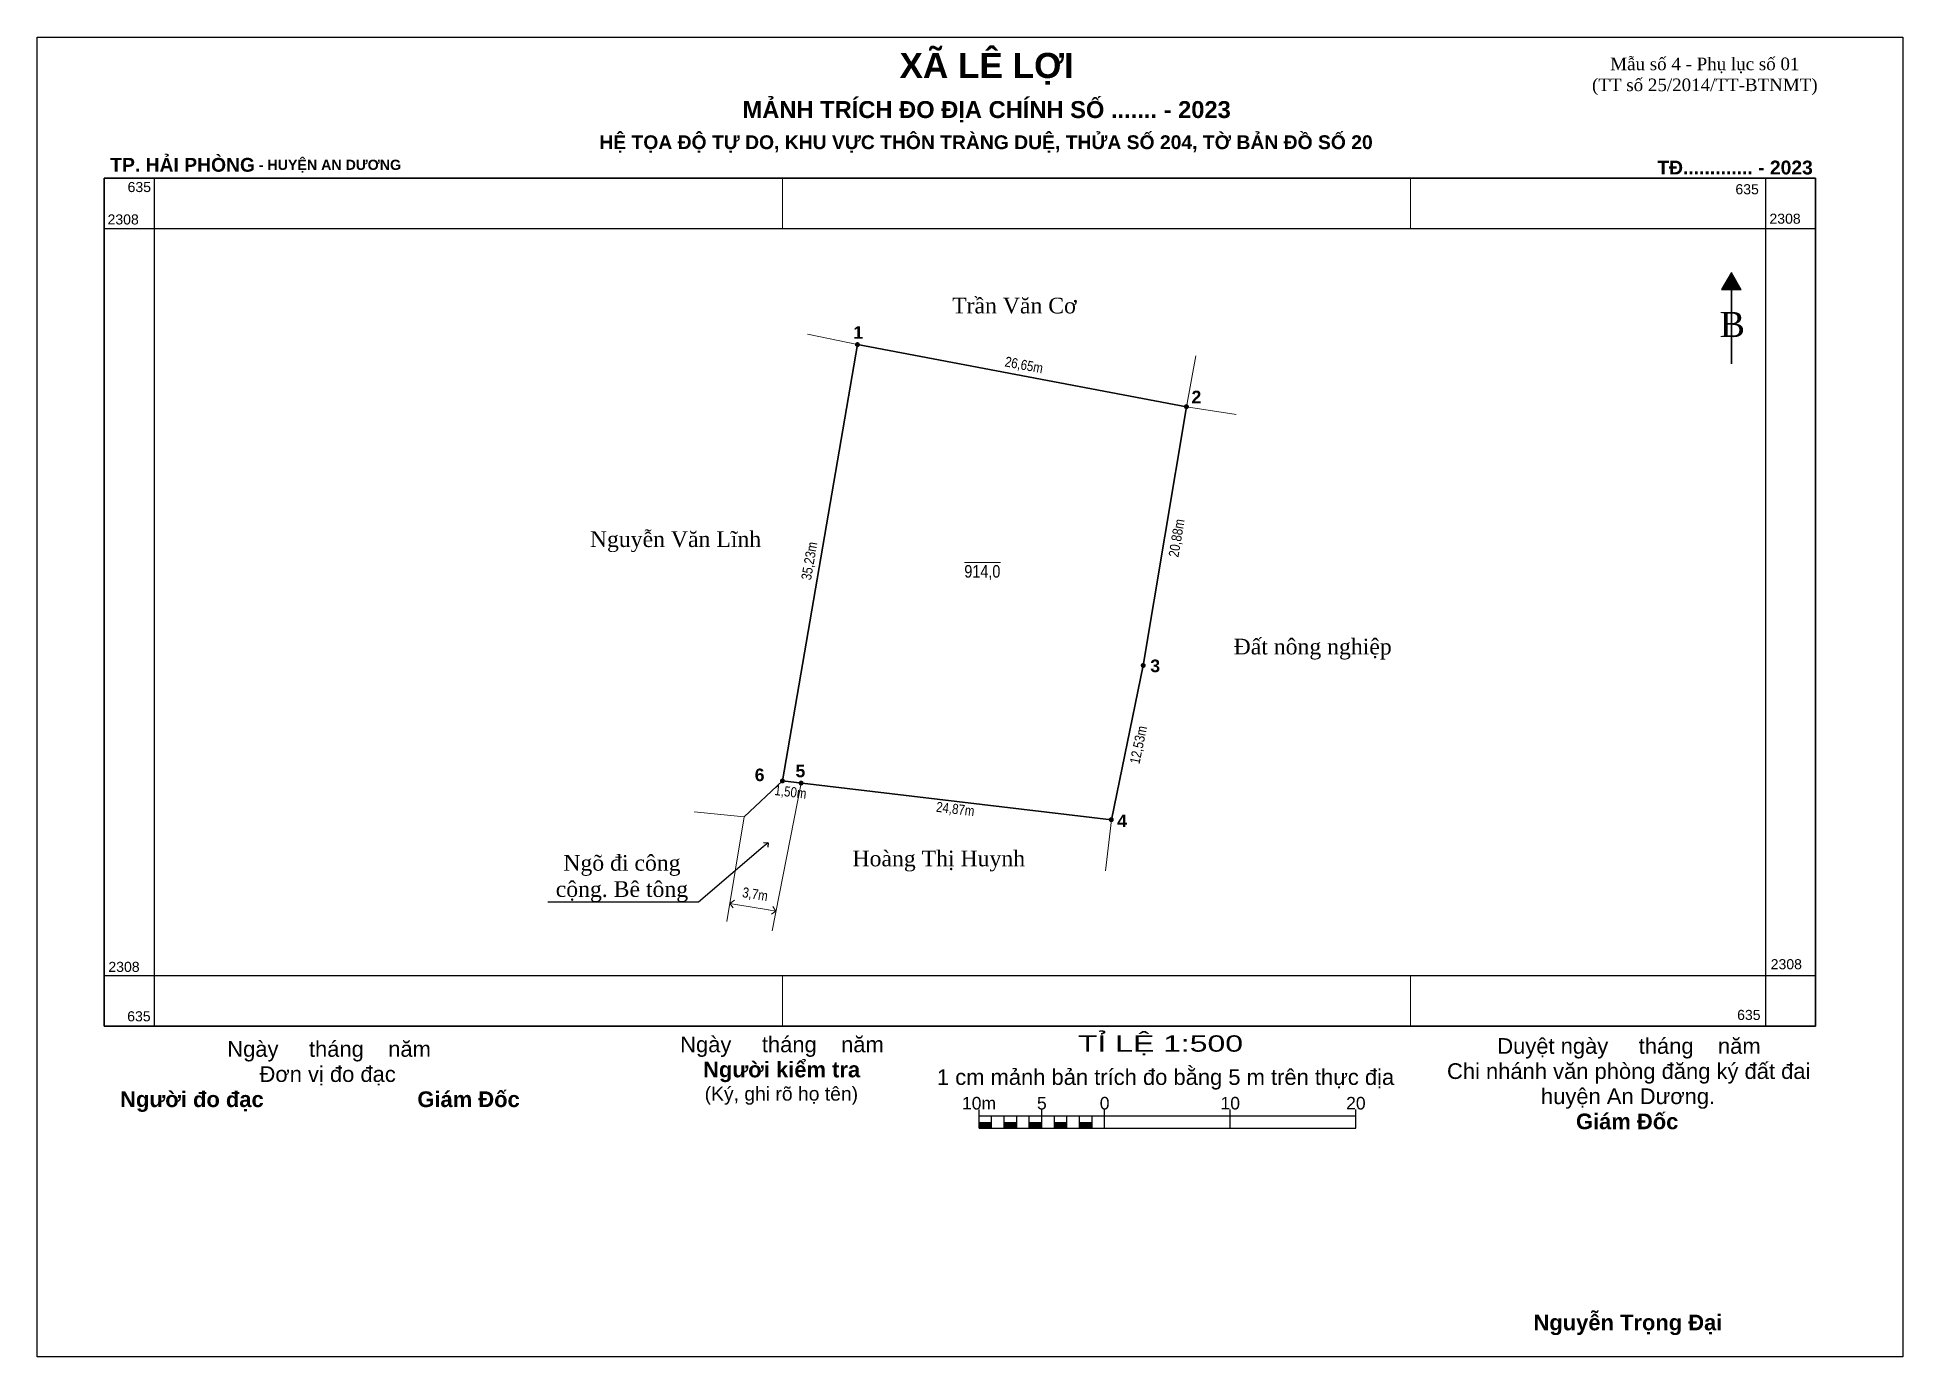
# Model space of a CAD drawing. Header units: metres. Extents: x -95 to 475, y 386 to 679.
# Drawn here: x 68.8 to 217.3, y 573.5 to 678.5 of the extents above; entities that cross this region are included whole.
import ezdxf
from ezdxf import colors
from ezdxf.entities.mleader import LeaderData, LeaderLine
from ezdxf.enums import TextEntityAlignment as Align
from ezdxf.math import Vec2, Vec3

# ---------------------------------------------------------------- set-up
doc = ezdxf.new("R2010")
doc.units = ezdxf.units.M
doc.header["$LTSCALE"] = 0.2
doc.header["$PDMODE"] = 3
doc.header["$PDSIZE"] = -3
doc.linetypes.add('HIDDEN', pattern=[9.525, 6.35, -3.175])
doc.layers.add('0 @ 0.5', color=7, linetype='Continuous')
doc.layers.add('Heaven2407', color=2, linetype='Continuous')
for name, color, linetype, lineweight in [('NOI @ 0.5', 4, 'Continuous', 5), ('Thanh', 8, 'Continuous', 9), ('Thêm và ngõ @ 0.5', 3, 'Continuous', 13), ('Đậm', 1, 'Continuous', 35), ('Đỏ', 1, 'HIDDEN', 13)]:
    doc.layers.add(name, color=color, linetype=linetype, lineweight=lineweight)
doc.styles.add('Annotative', font='times.ttf', dxfattribs={"height": 2.5})
doc.styles.add('ARIAL', font='arial.ttf')
doc.styles.add('ARIALB', font='arialbd.ttf')
doc.styles.add('DIM', font='ARIALN.TTF', dxfattribs={"height": 1.6})
doc.styles.add('Free', font='times.ttf')
doc.styles.add('Land House', font='ARIALN.TTF', dxfattribs={"height": 2})
doc.styles.add('Point', font='arialbd.ttf', dxfattribs={"height": 2.5})
doc.dimstyles.new('Kích thước cạnh', dxfattribs={"dimtxt": 1.6, "dimasz": 2.5, "dimexe": 1.25, "dimexo": 0.625, "dimtad": 1, "dimzin": 4, "dimtxsty": 'DIM', "dimcen": 2.5, "dimse1": 1, "dimse2": 1, "dimsd1": 1, "dimsd2": 1, "dimadec": 0, "dimazin": 0, "dimtfac": 1, "dimtmove": 0, "dimatfit": 3, "dimfxl": 1, "dimarcsym": 0})
doc.dimstyles.new('Kích thước ngõ', dxfattribs={"dimtxt": 1.6, "dimasz": 1.25, "dimexe": 1.25, "dimexo": 1, "dimgap": 1, "dimtad": 1, "dimtoh": 1, "dimdec": 1, "dimzin": 4, "dimtxsty": 'DIM', "dimblk": 'OPEN90', "dimcen": 0, "dimse1": 1, "dimse2": 1, "dimclrd": 3, "dimclre": 3, "dimclrt": 2, "dimadec": 0, "dimazin": 0, "dimtfac": 1, "dimtdec": 1, "dimtmove": 2, "dimatfit": 3, "dimldrblk": 'OPEN90', "dimfxl": 1, "dimlwd": 13, "dimlwe": 13, "dimarcsym": 1})

msp = doc.modelspace()

# ---------------------------------------------------------------- texts
at = {"color": 7, "linetype": 'Continuous', "lineweight": 13, "style": 'ARIALB'}
for s, height, p in [('TP. HẢI PHÒNG', 1.1, (74.6, 668.366, 0.255)), (' - HUYỆN AN DƯƠNG', 0.81, (86.108, 668.366, 0.255)), ('TĐ............. - 2023', 1.1, (197.758, 668.15, 0.255))]:
    msp.add_text(s, height=height, dxfattribs=at).set_placement(p, align=Align.MIDDLE_LEFT)
at = {"color": 7, "lineweight": 13}
for s, height, style, p in [('B', 2, 'Free', (202.725, 654.658)), ('1 cm mảnh bản trích đo bằng 5 m trên thực địa', 1.25, 'ARIAL', (140.412, 595.14))]:
    msp.add_text(s, height=height, dxfattribs=dict(at, style=style)).set_placement(p)
at = {"color": 0, "linetype": 'Continuous', "style": 'ARIAL'}
for s, p in [('10m', (143.762, 593.186)), ('5', (148.762, 593.186)), ('0', (153.762, 593.186)), ('10', (163.762, 593.186)), ('20', (173.762, 593.186))]:
    msp.add_text(s, height=1, dxfattribs=at).set_placement(p, align=Align.CENTER)
at = {"attachment_point": 2, "style": 'ARIALB'}
for s, insert, char_height in [('XÃ LÊ LỢI', (144.369, 677.273), 2), ('MẢNH TRÍCH ĐO ĐỊA CHÍNH SỐ ....... - 2023', (144.369, 673.438), 1.35), ('HỆ TỌA ĐỘ TỰ DO, KHU VỰC THÔN TRÀNG DUỆ, THỬA SỐ 204, TỜ BẢN ĐỒ SỐ 20', (144.32, 670.713), 1.1)]:
    msp.add_mtext_dynamic_manual_height_columns(s, width=97.03057, gutter_width=2.906, heights=[0], dxfattribs=dict(at, insert=insert, char_height=char_height))
at = {"color": 7, "linetype": 'Continuous', "lineweight": 13, "attachment_point": 5, "style": 'Free'}
for s, insert, char_height in [('\\A1;Mẫu số 4 - Phụ lục số 01\\P(TT số 25/2014/TT-BTNMT)', (201.542, 675.401), 1), ('\\A1;{\\f.VnArial|b0|i0|c0|p34;635}', (76.913, 666.591), 0.8), ('\\A1;{\\f.VnArial|b0|i0|c0|p34;635}', (204.91, 666.418), 0.8), ('\\A1;{\\f.VnArial|b0|i0|c0|p34;2308}', (75.629, 664.013), 0.8), ('\\A1;{\\f.VnArial|b0|i0|c0|p34;2308}', (207.93, 664.072), 0.8), ('\\A1;{\\f.VnArial|b0|i0|c0|p34;2308}', (75.695, 604.53), 0.8), ('\\A1;{\\f.VnArial|b0|i0|c0|p34;2308}', (208.029, 604.741), 0.8), ('\\A1;{\\f.VnArial|b0|i0|c0|p34;635}', (76.884, 600.597), 0.8), ('\\A1;{\\f.VnArial|b0|i0|c0|p34;635}', (205.046, 600.706), 0.8)]:
    msp.add_mtext(s, dxfattribs=dict(at, insert=insert, char_height=char_height))
at = {"color": 0, "char_height": 1.25, "attachment_point": 1, "line_spacing_factor": 0.96, "style": 'Free'}
for s, insert, width in [('\\pi9.86637;{\\fArial|b0|i0|c0|p34;Ngày     tháng    năm \\P\\pi12.43074;Đơn vị đo đạc\\P\\pi1.33678;\\fArial|b1|i0|c0|p34;Người đo đạc ^I^I^IGiám Đốc}', (74.051, 598.627), 35.69709), ('\\pi5.64276;{\\fArial|b0|i0|c0|p34;Ngày     tháng    năm\\P\\pi7.4683;\\fArial|b1|i0|c0|p34;Người kiểm tra\\P\\pi7.59219;\\fArial|b0|i0|c0|p34;\\H0.88x;(Ký, ghi rõ họ tên)}', (114.329, 598.991), 27.24987), ('\\pi8.87201;{\\fArial|b0|i0|c0|p34;Duyệt ngày     tháng    năm\\P\\pi4.86834;Chi nhánh văn phòng đăng ký đất đai\\P\\pi12.34909;huyện An Dương.\\P\\pi15.13729;\\fArial|b1|i0|c0|p34;Giám Đốc\\P\\pi19.14906;\\P\\P\\P\\P\\P\\P\\P\\pi11.75521;Nguyễn Trọng Đại}', (176.149, 598.865), 38.29812)]:
    msp.add_mtext(s, dxfattribs=dict(at, insert=insert, width=width))
at = {"color": 7, "lineweight": 13, "insert": (158.207, 599.086), "char_height": 1.3, "width": 20.02389, "attachment_point": 2, "style": 'Free'}
msp.add_mtext('{\\fArial|b0|i0|c0|p34;\\W1.4;TỈ LỆ 1:\\fArial|b0|i0|c163|p34;5\\fArial|b0|i0|c0|p34;00}', dxfattribs=at)
at = {"layer": 'Heaven2407', "style": 'Point'}
for s, p in [('1', (133.76, 654.523)), ('2', (160.68, 649.39)), ('3', (157.399, 627.992)), ('6', (125.908, 619.315)), ('5', (129.154, 619.629)), ('4', (154.762, 615.657))]:
    msp.add_text(s, height=1, dxfattribs=at).set_placement(p)
at = {"layer": 'NOI @ 0.5', "insert": (142.594, 636.512), "char_height": 1, "attachment_point": 1, "style": 'Land House'}
msp.add_mtext_dynamic_manual_height_columns('{\\O914,0}', width=4.71163, gutter_width=5, heights=[0], dxfattribs=at)
at = {"layer": 'Thêm và ngõ @ 0.5', "char_height": 1.25, "attachment_point": 1, "style": 'Annotative'}
for s, insert in [('Trần Văn Cơ', (141.621, 657.789)), ('Nguyễn Văn Lĩnh', (112.784, 639.201)), ('Đất nông nghiệp', (164.031, 630.652)), ('Hoàng Thị Huynh', (133.689, 613.787))]:
    msp.add_mtext_dynamic_manual_height_columns(s, width=19.51487, gutter_width=6.25, heights=[0], dxfattribs=dict(at, insert=insert))

# ---------------------------------------------------------------- blocks, each defined once
blk = doc.blocks.new('*D114')
at = {"layer": 'Defpoints', "color": 0, "transparency": 16777216}
for p in [(134.08, 654.06), (134.08, 654.06), (128.11, 619.33)]:
    blk.add_point(p, dxfattribs=at)
at = {"color": 0, "transparency": 16777216, "insert": (130.32, 636.83), "char_height": 0.8, "attachment_point": 5, "rotation": 80.2433, "style": 'DIM'}
blk.add_mtext('35,23m', dxfattribs=at)
blk = doc.blocks.new('*D115')
at = {"layer": 'Defpoints', "color": 0, "transparency": 16777216}
for p in [(160.28, 649.12), (156.83, 628.52), (158.62, 628.22)]:
    blk.add_point(p, dxfattribs=at)
at = {"color": 0, "transparency": 16777216, "insert": (159.56, 638.65), "char_height": 0.8, "attachment_point": 5, "rotation": 80.5106, "style": 'DIM'}
blk.add_mtext('20,88m', dxfattribs=at)
blk = doc.blocks.new('*D116')
at = {"layer": 'Defpoints', "color": 0, "transparency": 16777216}
for p in [(156.83, 628.52), (154.3, 616.25), (156.03, 615.89)]:
    blk.add_point(p, dxfattribs=at)
at = {"color": 0, "transparency": 16777216, "insert": (156.52, 622.19), "char_height": 0.8, "attachment_point": 5, "rotation": 78.3222, "style": 'DIM'}
blk.add_mtext('12,53m', dxfattribs=at)
blk = doc.blocks.new('_Open90')
at = {"color": 0, "linetype": 'ByBlock', "lineweight": -2}
for p, q in [((0, 0), (-1, 0)), ((-0.5, 0.5), (0, 0)), ((0, 0), (-0.5, -0.5))]:
    blk.add_line(p, q, dxfattribs=at)
blk = doc.blocks.new('*D117')
at = {"color": 3, "linetype": 'Continuous', "lineweight": 13, "transparency": 16777216}
blk.add_line((126.99, 609.08), (124.55, 609.48), dxfattribs=at)
at = {"layer": 'Defpoints', "color": 0, "transparency": 16777216}
for p in [(123.93, 609.58), (123.93, 609.58), (127.6, 608.98)]:
    blk.add_point(p, dxfattribs=at)
at = {"color": 3, "lineweight": 13, "transparency": 16777216, "xscale": 0.625, "yscale": 0.625, "zscale": 0.625}
for p, rotation in [((123.93, 609.58), 170.6546659734983), ((127.6, 608.98), 350.6546659734983)]:
    blk.add_blockref('_Open90', p, dxfattribs=dict(at, rotation=rotation))
at = {"color": 2, "transparency": 16777216, "insert": (125.93, 610.25), "char_height": 0.8, "attachment_point": 5, "rotation": 350.6547, "style": 'DIM'}
blk.add_mtext('3,7m', dxfattribs=at)
blk = doc.blocks.new('Moc')
at = {"layer": 'Đỏ', "lineweight": 13}
h = blk.add_hatch(color=6, dxfattribs=at)
edge = h.paths.add_edge_path()
edge.add_arc((0, 0), 0.25, 0, 360)
blk = doc.blocks.new('*D118')
at = {"layer": 'Defpoints', "color": 0, "transparency": 16777216}
for p in [(129.6, 619.16), (154.12, 614.79), (154.3, 616.25)]:
    blk.add_point(p, dxfattribs=at)
at = {"color": 0, "transparency": 16777216, "insert": (141.87, 617.03), "char_height": 0.8, "attachment_point": 5, "rotation": 353.2818, "style": 'DIM'}
blk.add_mtext('24,87m', dxfattribs=at)
blk = doc.blocks.new('*D113')
at = {"layer": 'Defpoints', "color": 0, "transparency": 16777216}
for p in [(128.11, 619.33), (129.6, 619.16), (129.41, 617.51)]:
    blk.add_point(p, dxfattribs=at)
at = {"color": 0, "transparency": 16777216, "insert": (128.75, 618.39), "char_height": 0.8, "attachment_point": 5, "rotation": 353.2818, "style": 'DIM'}
blk.add_mtext('1,50m', dxfattribs=at)
blk = doc.blocks.new('*D134')
at = {"layer": 'Defpoints', "color": 0, "transparency": 16777216}
for p in [(134.08, 654.06), (134.08, 654.06), (160.28, 649.12)]:
    blk.add_point(p, dxfattribs=at)
at = {"color": 0, "transparency": 16777216, "insert": (147.33, 652.37), "char_height": 0.8, "attachment_point": 5, "rotation": 349.3184, "style": 'DIM'}
blk.add_mtext('26,65m', dxfattribs=at)

# ---------------------------------------------------------------- dimensions: what is measured, and where the dimension line sits
at = {"layer": '0 @ 0.5'}
for p1, p2, distance, dimstyle, override, picture, middle in [((128.112, 619.335), (134.083, 654.058), 0, 'Kích thước cạnh', {"dimscale": 0.5, "dimpost": 'm', "dimtix": 0, "dimtofl": 1, "dimtmove": 0, "dimatfit": 3}, '*D114', (130.316, 636.831)), ((160.275, 649.117), (134.083, 654.058), 0, 'Kích thước cạnh', {"dimscale": 0.5, "dimpost": 'm', "dimtix": 0, "dimtofl": 1, "dimtmove": 0, "dimatfit": 3}, '*D134', (147.326, 652.367)), ((160.275, 649.117), (156.833, 628.523), 1.816, 'Kích thước cạnh', {"dimscale": 0.5, "dimpost": 'm', "dimtix": 0, "dimtofl": 1, "dimtmove": 0, "dimatfit": 3}, '*D115', (159.563, 638.652)), ((156.833, 628.523), (154.296, 616.25), 1.767, 'Kích thước cạnh', {"dimscale": 0.5, "dimpost": 'm', "dimtix": 0, "dimtofl": 1, "dimtmove": 0, "dimatfit": 3}, '*D116', (156.519, 622.19)), ((129.599, 619.16), (154.296, 616.25), -1.468, 'Kích thước cạnh', {"dimscale": 0.5, "dimpost": 'm', "dimtix": 0, "dimtofl": 1, "dimtmove": 0, "dimatfit": 3}, '*D118', (141.869, 617.035)), ((127.602, 608.979), (123.935, 609.583), 0, 'Kích thước ngõ', {"dimscale": 0.5, "dimpost": 'm', "dimtix": 0, "dimtofl": 1, "dimtmove": 2, "dimatfit": 3}, '*D117', (125.928, 610.249))]:
    dim = msp.add_aligned_dim(p1=p1, p2=p2, distance=distance, dimstyle=dimstyle, override=override, dxfattribs=at)
    dim.commit()
    dim.dimension.update_dxf_attribs({"geometry": picture, "text_midpoint": middle})
dim = msp.add_linear_dim(base=(129.405, 617.513), p1=(128.112, 619.335), p2=(129.599, 619.16), angle=353.2818, dimstyle='Kích thước cạnh', override={"dimscale": 0.5, "dimpost": 'm', "dimtix": 0, "dimtofl": 1, "dimtmove": 0, "dimatfit": 3}, dxfattribs=at)
dim.commit()
dim.dimension.update_dxf_attribs({"geometry": '*D113', "text_midpoint": (128.662, 617.6), "dimtype": 161})

# ---------------------------------------------------------------- hatches: boundary and pattern name
at = {"linetype": 'Continuous'}
h = msp.add_hatch(color=256, dxfattribs=at)
h.paths.add_polyline_path([(203.66, 659.787), (202.874, 658.432), (203.66, 658.432)])
h.paths.add_polyline_path([(203.66, 658.432), (204.446, 658.432), (203.66, 659.787)])

# ---------------------------------------------------------------- linework, layer by layer
at = {"color": 0, "linetype": 'ByBlock', "lineweight": 35, "ltscale": 0.6}
for p, q in [((74.12, 599.814), (74.12, 667.309)), ((74.12, 667.309), (210.364, 667.309)), ((210.364, 667.309), (210.364, 599.814)), ((210.364, 599.814), (74.12, 599.814))]:
    msp.add_line(p, q, dxfattribs=at)
at = {"color": 0, "linetype": 'ByBlock', "lineweight": 25, "ltscale": 0.6}
for p, q in [((78.12, 599.814), (78.12, 667.309)), ((206.364, 667.309), (206.364, 599.814)), ((74.12, 663.309), (210.364, 663.309)), ((210.364, 603.814), (74.12, 603.814))]:
    msp.add_line(p, q, dxfattribs=at)
at = {"lineweight": 13}
for p, q in [((128.12, 663.309), (128.12, 667.309)), ((178.12, 663.309), (178.12, 667.309)), ((128.12, 603.814), (128.12, 599.814)), ((178.12, 603.814), (178.12, 599.814))]:
    msp.add_line(p, q, dxfattribs=at)
at = {"color": 7, "linetype": 'ByBlock', "lineweight": 13}
for q in [(202.874, 658.432), (204.446, 658.432)]:
    msp.add_line((203.66, 659.787), q, dxfattribs=at)
at = {"color": 7, "linetype": 'ByBlock', "lineweight": 30}
msp.add_line((203.66, 652.54), (203.66, 659.787), dxfattribs=at)
at = {"linetype": 'Continuous'}
for p, q in [((202.874, 658.432), (204.446, 658.432)), ((160.275, 649.117), (160.275, 649.117)), ((129.626, 628.137), (129.626, 628.137))]:
    msp.add_line(p, q, dxfattribs=at)
at = {"color": 0, "linetype": 'Continuous'}
for p, q in [((143.762, 591.686), (143.762, 593.186)), ((143.762, 592.686), (173.762, 592.686)), ((144.762, 591.686), (144.762, 592.686)), ((145.762, 591.686), (145.762, 592.686)), ((146.762, 591.686), (146.762, 592.686)), ((147.762, 591.686), (147.762, 592.686)), ((148.762, 591.686), (148.762, 593.186)), ((148.762, 591.686), (148.762, 592.686)), ((149.762, 591.686), (149.762, 592.686)), ((150.762, 591.686), (150.762, 592.686)), ((151.762, 591.686), (151.762, 592.686)), ((152.762, 591.686), (152.762, 592.686)), ((153.762, 591.686), (153.762, 593.186)), ((163.762, 591.686), (163.762, 593.186)), ((173.762, 591.686), (173.762, 593.186)), ((143.762, 591.686), (173.762, 591.686))]:
    msp.add_line(p, q, dxfattribs=at)
for points in [[(143.762, 591.686), (143.762, 592.186), (144.762, 591.686), (144.762, 592.186)], [(145.762, 591.686), (145.762, 592.186), (146.762, 591.686), (146.762, 592.186)], [(147.762, 591.686), (147.762, 592.186), (148.762, 591.686), (148.762, 592.186)], [(149.762, 591.686), (149.762, 592.186), (150.762, 591.686), (150.762, 592.186)], [(151.762, 591.686), (151.762, 592.186), (152.762, 591.686), (152.762, 592.186)]]:
    msp.add_solid(points, dxfattribs=at)
at = {"layer": 'Defpoints'}
msp.add_lwpolyline([(68.794, 678.513), (217.294, 678.513), (217.294, 573.513), (68.794, 573.513)], close=True, dxfattribs=at)
at = {"layer": 'Thanh'}
for p, q in [((134.083, 654.058), (130.103, 654.881)), ((160.275, 649.117), (164.228, 648.505)), ((128.112, 619.335), (125.068, 616.472)), ((125.068, 616.472), (121.088, 616.871)), ((154.296, 616.25), (153.824, 612.171))]:
    msp.add_line(p, q, dxfattribs=at)
at = {"layer": 'Thanh', "linetype": 'Continuous'}
for p, q in [((127.295, 607.415), (129.599, 619.16)), ((123.697, 608.139), (125.068, 616.472))]:
    msp.add_line(p, q, dxfattribs=at)
at = {"layer": 'Thanh'}
msp.add_lwpolyline([(160.275, 649.117), (160.275, 649.117), (161.01, 653.176)], dxfattribs=at)
at = {"layer": 'Đậm', "linetype": 'Continuous'}
msp.add_line((154.296, 616.25), (154.296, 616.25), dxfattribs=at)
msp.add_lwpolyline([(128.112, 619.335), (154.296, 616.25), (156.833, 628.523), (160.275, 649.117), (134.083, 654.058)], close=True, dxfattribs=at)

# ---------------------------------------------------------------- block references
at = {"color": 7, "linetype": 'Continuous', "lineweight": 0, "xscale": 0.8000000000000114, "yscale": 0.8000000000000114, "zscale": 0.8000000000000114}
for p in [(134.083, 654.058), (160.275, 649.117), (156.833, 628.523), (128.112, 619.335), (129.599, 619.16), (154.296, 616.25)]:
    msp.add_blockref('Moc', p, dxfattribs=at)

msp.set_redraw_order([(e.dxf.handle, doc.entitydb.next_handle()) for e in msp.query("TEXT MTEXT ATTDEF DIMENSION ARC_DIMENSION")])  # texts and dimensions are drawn at this point

# ---------------------------------------------------------------- leaders
at = {"layer": 'Thêm và ngõ @ 0.5', "lineweight": 13}
ml = msp.add_multileader_mtext('Standard', dxfattribs=at)
ml.set_content('Ngõ đi công \\Pcộng. Bê tông', color=256, style='Annotative')
ml.set_leader_properties()
ml.set_arrow_properties(name='OPEN90')
ml.build(insert=Vec2(0, 0))
ml.multileader.update_dxf_attribs({"text_left_attachment_type": 5, "text_right_attachment_type": 5, "dogleg_length": 0, "arrow_head_size": 0.5, "scale": 0.5})
ctx = ml.context
ctx.base_point, ctx.scale, ctx.char_height, ctx.arrow_head_size, ctx.landing_gap_size, ctx.plane_origin = Vec3(109.232, 609.673), 0.5, 1.25, 0.5, 1, Vec3(104.824, 604.683)
ctx.left_attachment, ctx.right_attachment, ctx.text_align_type = 5, 5, 1
notes = []
notes.append((ctx, [(1, (1, 1, 0), (121.439, 609.673), (-1, 0), 0, [(0, [(126.97, 614.419)], 0, [])])]))
ctx.mtext.insert, ctx.mtext.alignment, ctx.mtext.flow_direction = Vec3(115.335, 613.437), 2, 5
for ctx, leaders in notes:
    for number, flags, end, landing, length, lines in leaders:
        leader = LeaderData()
        leader.index, (leader.has_last_leader_line, leader.has_dogleg_vector, leader.attachment_direction) = number, flags
        leader.last_leader_point, leader.dogleg_vector, leader.dogleg_length = Vec3(end), Vec3(landing), length
        for number, points, colour, breaks in lines:
            line = LeaderLine()
            line.index, line.vertices, line.color, line.breaks = number, Vec3.list(points), colors.encode_raw_color(colour), breaks
            leader.lines.append(line)
        ctx.leaders.append(leader)

doc.saveas('drawing.dxf')
